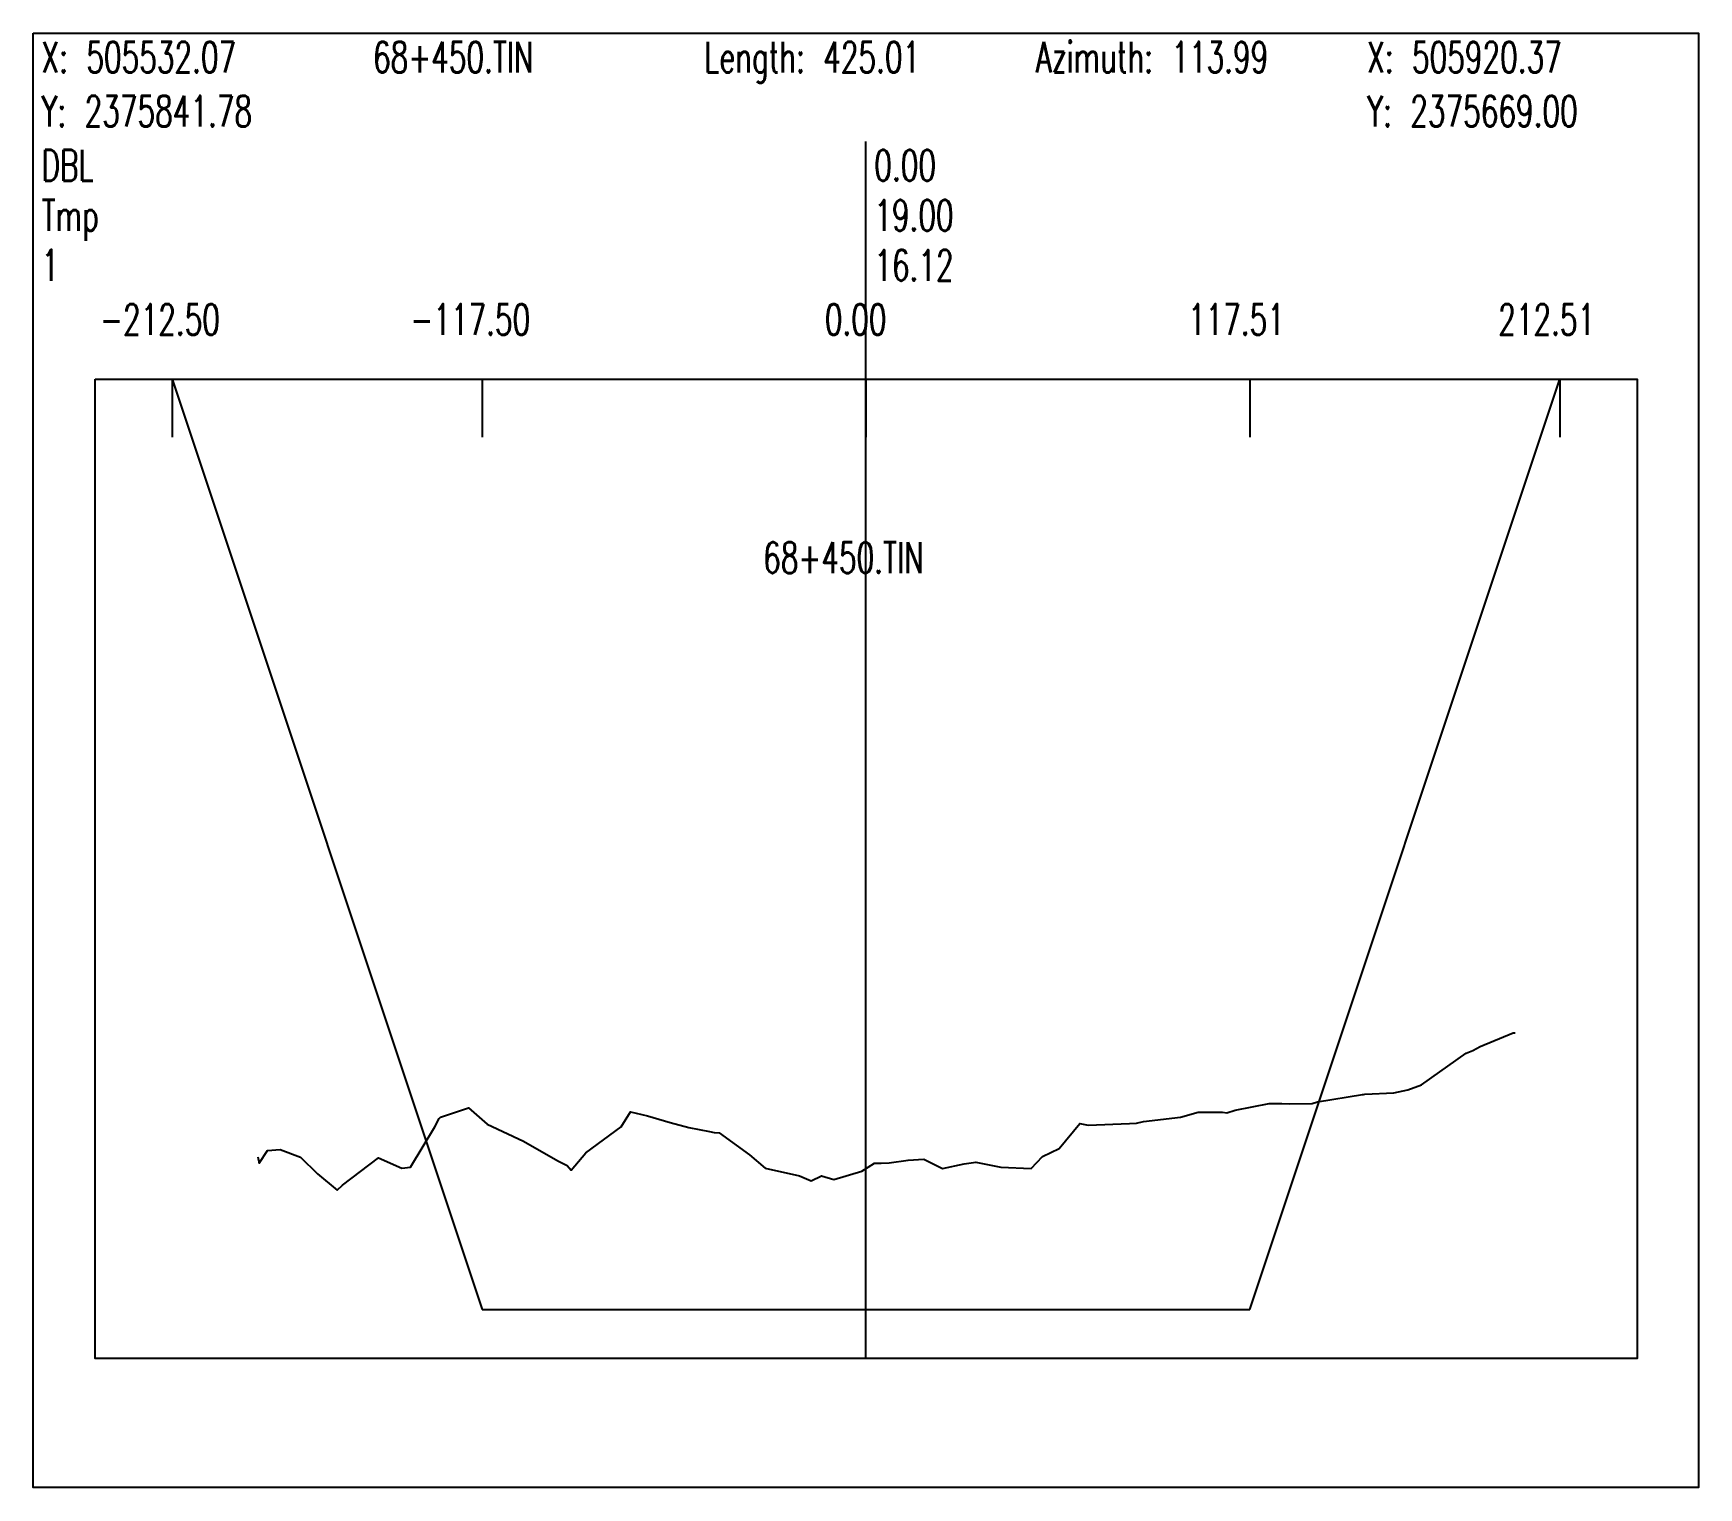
# Model space of a CAD drawing. Extents: x 1 to 171, y -4306 to 0.
# Drawn here: x 1 to 171, y -4305.8 to -4157.3 of the extents above; entities that cross this region are included whole.
import ezdxf

# ---------------------------------------------------------------- set-up
doc = ezdxf.new("R2010")
doc.units = 0
doc.header["$MEASUREMENT"] = 0
doc.layers.add('LABELS', color=7, linetype='Continuous')
doc.layers.add('XSECTION', color=7, linetype='Continuous')
doc.styles.get("Standard").update_dxf_attribs({"font": 'txt.shx'})

msp = doc.modelspace()

# ---------------------------------------------------------------- texts
at = {"layer": 'LABELS', "color": 0, "width": 0.666667}
for s, height, p in [('X: 505532.07', 3.1482, (1.85, -4161.34)), ('68+450.TIN', 3.148, (35.68, -4161.34)), ('Length: 425.01', 3.1482, (69.51, -4161.34)), ('Azimuth: 113.99', 3.1482, (103.34, -4161.34)), ('X: 505920.37', 3.1482, (137.17, -4161.34)), ('Y: 2375841.78', 3.1482, (1.85, -4166.86)), ('Y: 2375669.00', 3.1482, (137.17, -4166.86)), ('DBL', 3.148, (1.85, -4172.39)), ('0.00', 3.148, (86.85, -4172.39)), ('0.00', 3.148, (86.85, -4172.39)), ('Tmp', 3.148, (1.85, -4177.49)), ('19.00', 3.148, (86.85, -4177.49)), ('19.00', 3.148, (86.85, -4177.49)), ('-212.50', 3.148, (7.82, -4188.12)), ('-117.50', 3.148, (39.49, -4188.12)), ('0.00', 3.148, (81.8, -4188.12)), ('117.51', 3.148, (118.87, -4188.12)), ('212.51', 3.148, (150.54, -4188.12)), ('68+450.TIN', 3.148, (75.51, -4212.44))]:
    msp.add_text(s, height=height, dxfattribs=at).set_placement(p)
at = {"layer": 'LABELS', "color": 1, "width": 0.666667}
for s, height, p in [('1', 3.15, (1.85, -4182.59)), ('16.12', 3.148, (86.85, -4182.59)), ('16.12', 3.148, (86.85, -4182.59))]:
    msp.add_text(s, height=height, dxfattribs=at).set_placement(p)

# ---------------------------------------------------------------- linework, layer by layer
at = {"layer": 'XSECTION', "color": 0, "linetype": 'Continuous'}
for points in [[(1, -4157.34), (171, -4157.34), (171, -4305.8), (1, -4305.8), (1, -4157.34)], [(86, -4292.63), (86, -4168.39)], [(86, -4292.63), (86, -4168.39)], [(7.3, -4192.63), (164.71, -4192.63), (164.71, -4292.63), (7.3, -4292.63), (7.3, -4192.63)], [(15.17, -4192.63), (15.17, -4198.56)], [(15.17, -4192.63), (46.83, -4287.63)], [(15.17, -4192.63), (46.83, -4287.63)], [(46.83, -4192.63), (46.83, -4198.56)], [(86, -4192.63), (86, -4198.56)], [(125.17, -4192.63), (125.17, -4198.56)], [(125.17, -4287.63), (156.84, -4192.63)], [(125.17, -4287.63), (156.84, -4192.63)], [(156.84, -4192.63), (156.84, -4198.56)], [(46.83, -4287.63), (86, -4287.63)], [(46.83, -4287.63), (46.83, -4287.63)], [(46.83, -4287.63), (86, -4287.63)], [(86, -4287.63), (125.17, -4287.63)], [(86, -4287.63), (125.17, -4287.63)], [(125.17, -4287.63), (125.17, -4287.63)]]:
    msp.add_lwpolyline(points, dxfattribs=at)
at = {"layer": 'XSECTION', "color": 1, "linetype": 'Continuous'}
msp.add_lwpolyline([(23.91, -4272.03), (24.05, -4272.68), (24.91, -4271.38), (26.19, -4271.28), (28.29, -4272.08), (30.02, -4273.78), (32.02, -4275.43), (32.55, -4274.93), (36.25, -4272.13), (38.62, -4273.18), (39.5, -4273.08), (41.99, -4268.98), (42.44, -4268.13), (42.58, -4267.98), (45.44, -4267.03), (47.32, -4268.68), (51.03, -4270.43), (54.53, -4272.43), (55.51, -4272.93), (55.91, -4273.38), (57.39, -4271.63), (61.02, -4268.98), (61.95, -4267.43), (63.71, -4267.83), (66, -4268.53), (67.91, -4269.03), (70.03, -4269.43), (70.49, -4269.53), (71.01, -4269.58), (74.12, -4271.83), (75.7, -4273.18), (79.22, -4273.98), (80.41, -4274.48), (81.47, -4273.98), (82.73, -4274.33), (85.56, -4273.48), (86.87, -4272.68), (87.55, -4272.68), (88.38, -4272.63), (90.29, -4272.38), (91.89, -4272.28), (93.81, -4273.23), (96.03, -4272.73), (97.21, -4272.58), (99.77, -4273.08), (102.85, -4273.23), (104.03, -4271.98), (105.71, -4271.18), (107.82, -4268.63), (108.67, -4268.78), (112.91, -4268.63), (113.6, -4268.58), (114.32, -4268.43), (118.11, -4267.98), (119.9, -4267.48), (122.4, -4267.48), (122.83, -4267.53), (123.7, -4267.28), (127.15, -4266.58), (128.44, -4266.58), (129.28, -4266.63), (131.54, -4266.58), (132.1, -4266.43), (136.67, -4265.68), (136.78, -4265.68), (136.93, -4265.63), (139.88, -4265.48), (141.3, -4265.18), (142.7, -4264.68), (147.28, -4261.43), (147.96, -4261.18), (148.7, -4260.78), (152.05, -4259.38), (152.27, -4259.38)], dxfattribs=at)

msp.set_redraw_order([(e.dxf.handle, doc.entitydb.next_handle()) for e in msp.query("TEXT MTEXT ATTDEF DIMENSION ARC_DIMENSION")])  # texts and dimensions are drawn at this point

doc.saveas('drawing.dxf')
